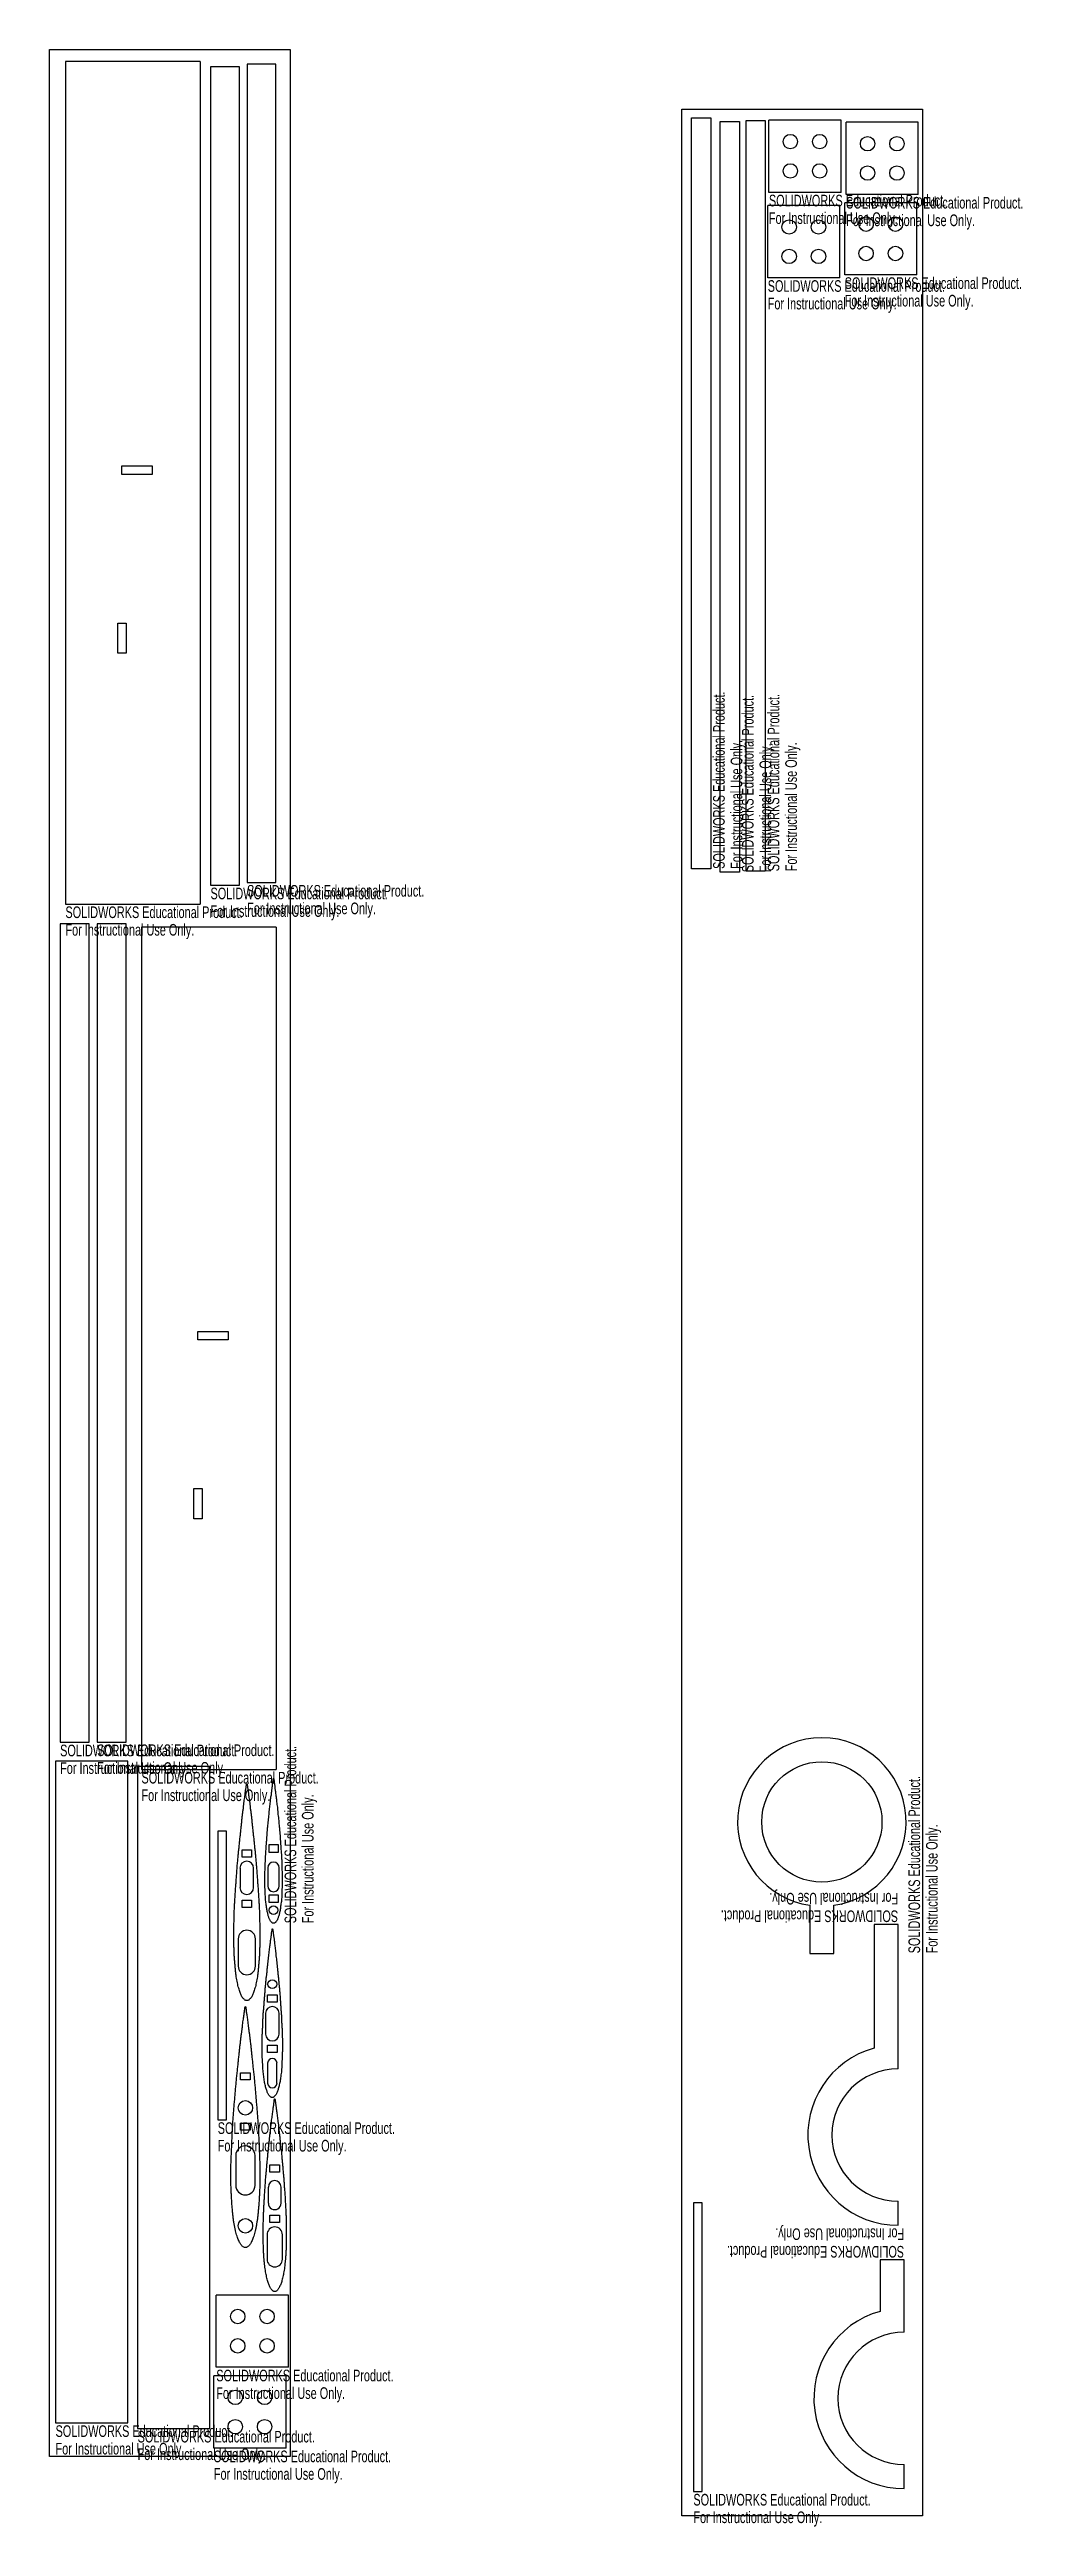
# Model space of a CAD drawing. Header units: millimetres. Extents: x -1702 to 479, y -1262 to 17.
# Drawn here: x -1702 to -1298, y -1130 to -100 of the extents above; entities that cross this region are included whole.
import ezdxf

# ---------------------------------------------------------------- set-up
doc = ezdxf.new("R2010")
doc.units = ezdxf.units.MM
doc.styles.add('SLDTEXTSTYLE0', font='TXT', dxfattribs={"width": 0.7})

# ---------------------------------------------------------------- blocks, each defined once
blk = doc.blocks.new('Back-Support')
at = {"color": 7, "linetype": 'Continuous', "lineweight": 25}
for p, q in [((-34.6, 5), (-54.6, 5)), ((-54.6, 5), (-54.6, -5)), ((-54.6, -5), (-34.6, -5))]:
    blk.add_line(p, q, dxfattribs=at)
blk.add_circle((0, 0), 25, dxfattribs=at)
blk.add_arc((0, 0), 35, 188.2132, 171.7868, dxfattribs=at)
at = {"color": 7, "linetype": 'Continuous', "char_height": 4.834, "attachment_point": 1, "style": 'SLDTEXTSTYLE0'}
for s, insert in [('SOLIDWORKS Educational Product.', (-54.6, -36)), ('For Instructional Use Only.', (-54.6, -43.3))]:
    blk.add_mtext(s, dxfattribs=dict(at, insert=insert))
blk = doc.blocks.new('Fixed-Mechanism-Arm')
at = {"color": 7, "linetype": 'Continuous', "lineweight": 25}
for p, q in [((-5, 85), (-5, 75)), ((-5, 20), (-5, -10)), ((5, -10), (5, 11.4)), ((-5, -10), (5, -10))]:
    blk.add_line(p, q, dxfattribs=at)
for radius, start in [(37.5, 285.466), (27.5, 270)]:
    blk.add_arc((-5, 47.5), radius, start, 90, dxfattribs=at)
at = {"color": 7, "linetype": 'Continuous', "char_height": 4.834, "attachment_point": 1, "style": 'SLDTEXTSTYLE0'}
for s, insert in [('SOLIDWORKS Educational Product.', (-5, -11)), ('For Instructional Use Only.', (-5, -18.3))]:
    blk.add_mtext(s, dxfattribs=dict(at, insert=insert))
blk = doc.blocks.new('Fuselage-Panel-Left')
at = {"color": 7, "linetype": 'Continuous', "lineweight": 25}
for p, q in [((28, 175), (-28, 175)), ((-28, 175), (-28, -175)), ((28, 175), (28, -175)), ((-4.5, 7), (8, 7)), ((-4.5, 3.5), (-4.5, 7)), ((8, 3.5), (-4.5, 3.5)), ((8, 7), (8, 3.5)), ((-6.2, -70.8), (-6.2, -58.3)), ((-6.2, -58.3), (-2.7, -58.3)), ((-2.7, -58.3), (-2.7, -70.8)), ((-2.7, -70.8), (-6.2, -70.8)), ((-28, -175), (28, -175))]:
    blk.add_line(p, q, dxfattribs=at)
at = {"color": 7, "linetype": 'Continuous', "char_height": 4.834, "attachment_point": 1, "style": 'SLDTEXTSTYLE0'}
for s, insert in [('SOLIDWORKS Educational Product.', (-28, -176)), ('For Instructional Use Only.', (-28, -183.3))]:
    blk.add_mtext(s, dxfattribs=dict(at, insert=insert))
blk = doc.blocks.new('HT_Spur')
at = {"color": 7, "linetype": 'Continuous', "lineweight": 25}
for p, q in [((-156, 4), (156, 4)), ((-156, -4), (-156, 4)), ((156, 4), (156, -4)), ((156, -4), (-156, -4))]:
    blk.add_line(p, q, dxfattribs=at)
at = {"color": 7, "linetype": 'Continuous', "char_height": 4.834, "attachment_point": 1, "style": 'SLDTEXTSTYLE0'}
for s, insert in [('SOLIDWORKS Educational Product.', (-156, -5)), ('For Instructional Use Only.', (-156, -12.3))]:
    blk.add_mtext(s, dxfattribs=dict(at, insert=insert))
blk = doc.blocks.new('Movable-Mechanism-Arm')
at = {"color": 7, "linetype": 'Continuous', "lineweight": 25}
for p, q in [((-5, 100), (-5, 90)), ((-5, 35), (-5, -25)), ((5, -25), (5, 26.4)), ((-5, -25), (5, -25))]:
    blk.add_line(p, q, dxfattribs=at)
for radius, start in [(37.5, 285.466), (27.5, 270)]:
    blk.add_arc((-5, 62.5), radius, start, 90, dxfattribs=at)
at = {"color": 7, "linetype": 'Continuous', "char_height": 4.834, "attachment_point": 1, "style": 'SLDTEXTSTYLE0'}
for s, insert in [('SOLIDWORKS Educational Product.', (-5, -26)), ('For Instructional Use Only.', (-5, -33.3))]:
    blk.add_mtext(s, dxfattribs=dict(at, insert=insert))
blk = doc.blocks.new('Nose-Bulkhead')
at = {"color": 7, "linetype": 'Continuous', "lineweight": 25}
for p, q in [((15, 15), (-15, 15)), ((-15, -15), (-15, 15)), ((15, -15), (15, 15)), ((15, -15), (-15, -15))]:
    blk.add_line(p, q, dxfattribs=at)
for centre in [(-6.1, 6.1), (6.1, 6.1), (-6.1, -6.1), (6.1, -6.1)]:
    blk.add_circle(centre, 3, dxfattribs=at)
at = {"color": 7, "linetype": 'Continuous', "char_height": 4.834, "attachment_point": 1, "style": 'SLDTEXTSTYLE0'}
for s, insert in [('SOLIDWORKS Educational Product.', (-15, -16)), ('For Instructional Use Only.', (-15, -23.3))]:
    blk.add_mtext(s, dxfattribs=dict(at, insert=insert))
blk = doc.blocks.new('Tail-Panel')
at = {"color": 7, "linetype": 'Continuous', "lineweight": 25}
for p, q in [((15, 137.5), (-15, 137.5)), ((-15, 137.5), (-15, -137.5)), ((15, -137.5), (15, 137.5)), ((-15, -137.5), (15, -137.5))]:
    blk.add_line(p, q, dxfattribs=at)
at = {"color": 7, "linetype": 'Continuous', "char_height": 4.834, "attachment_point": 1, "style": 'SLDTEXTSTYLE0'}
for s, insert in [('SOLIDWORKS Educational Product.', (-15, -138.5)), ('For Instructional Use Only.', (-15, -145.8))]:
    blk.add_mtext(s, dxfattribs=dict(at, insert=insert))
blk = doc.blocks.new('VT (Entity_0)')
at = {"color": 7, "linetype": 'Continuous', "lineweight": 25}
for p, q in [((38.2, 4), (25.8, 4)), ((48.7, 2), (51.7, 2)), ((48.7, -2), (48.7, 2)), ((51.7, 2), (51.7, -2)), ((69.6, 2), (72.6, 2)), ((69.6, -2), (69.6, 2)), ((72.6, 2), (72.6, -2)), ((25.8, -4), (38.2, -4)), ((51.7, -2), (48.7, -2)), ((72.6, -2), (69.6, -2))]:
    blk.add_line(p, q, dxfattribs=at)
for centre in [(9, 0), (58, 0)]:
    blk.add_circle(centre, 3, dxfattribs=at)
for centre, start, end in [((25.8, 0), 90, 270), ((38.2, 0), 270, 90)]:
    blk.add_arc(centre, 4, start, end, dxfattribs=at)
blk.add_open_spline([(0, 0), (0, -0.1), (0, -0.4), (0.2, -0.9), (0.5, -1.3), (0.9, -1.7), (1.5, -2.1), (2.1, -2.4), (2.9, -2.8), (3.7, -3.1), (4.7, -3.5), (5.8, -3.8), (6.9, -4.1), (8.2, -4.4), (9.6, -4.6), (11, -4.9), (12.6, -5.1), (14.2, -5.3), (16, -5.4), (17.8, -5.6), (19.7, -5.7), (21.6, -5.8), (23.6, -5.9), (25.7, -6), (27.9, -6), (30, -6), (32.3, -6), (34.6, -6), (36.9, -5.9), (39.2, -5.8), (41.6, -5.7), (44, -5.6), (46.4, -5.5), (48.8, -5.4), (51.2, -5.2), (53.6, -5.1), (56, -4.9), (58.4, -4.7), (60.8, -4.5), (63.1, -4.3), (65.4, -4.1), (67.7, -3.9), (70, -3.7), (72.1, -3.5), (74.3, -3.2), (76.4, -3), (78.4, -2.8), (80.3, -2.6), (82.2, -2.4), (84, -2.2), (85.8, -2), (87.4, -1.8), (89, -1.6), (90.4, -1.4), (91.8, -1.2), (93.1, -1.1), (94.2, -0.9), (95.3, -0.8), (96.3, -0.6), (97.1, -0.5), (97.9, -0.4), (98.5, -0.3), (99, -0.3), (99.4, -0.2), (99.7, -0.2), (99.9, -0.1), (100.1, -0.1), (100.1, 0.1), (99.9, 0.1), (99.7, 0.2), (99.4, 0.2), (99, 0.3), (98.5, 0.3), (97.9, 0.4), (97.1, 0.5), (96.3, 0.6), (95.3, 0.8), (94.2, 0.9), (93.1, 1.1), (91.8, 1.2), (90.4, 1.4), (89, 1.6), (87.4, 1.8), (85.8, 2), (84, 2.2), (82.2, 2.4), (80.3, 2.6), (78.4, 2.8), (76.4, 3), (74.3, 3.2), (72.1, 3.5), (70, 3.7), (67.7, 3.9), (65.4, 4.1), (63.1, 4.3), (60.8, 4.5), (58.4, 4.7), (56, 4.9), (53.6, 5.1), (51.2, 5.2), (48.8, 5.4), (46.4, 5.5), (44, 5.6), (41.6, 5.7), (39.2, 5.8), (36.9, 5.9), (34.6, 6), (32.3, 6), (30, 6), (27.9, 6), (25.7, 6), (23.6, 5.9), (21.6, 5.8), (19.7, 5.7), (17.8, 5.6), (16, 5.4), (14.2, 5.3), (12.6, 5.1), (11, 4.9), (9.6, 4.6), (8.2, 4.4), (6.9, 4.1), (5.8, 3.8), (4.7, 3.5), (3.7, 3.1), (2.9, 2.8), (2.1, 2.4), (1.5, 2.1), (0.9, 1.7), (0.5, 1.3), (0.2, 0.9), (0, 0.4), (0, 0.1), (0, 0)], degree=3, knots=[0, 0, 0, 0, 0.002106, 0.004321, 0.006773, 0.009557, 0.012734, 0.016343, 0.020406, 0.024934, 0.029933, 0.035402, 0.041337, 0.047732, 0.054575, 0.061857, 0.069565, 0.077682, 0.086195, 0.095084, 0.104333, 0.113922, 0.123829, 0.134035, 0.144516, 0.155249, 0.16621, 0.177376, 0.18872, 0.200217, 0.21184, 0.223563, 0.235359, 0.2472, 0.259058, 0.270907, 0.282718, 0.294465, 0.306118, 0.317651, 0.329037, 0.340249, 0.35126, 0.362045, 0.372579, 0.382836, 0.392793, 0.402425, 0.411711, 0.420628, 0.429156, 0.437273, 0.444962, 0.452203, 0.458979, 0.465275, 0.471075, 0.476366, 0.481134, 0.485369, 0.48906, 0.492198, 0.494776, 0.496788, 0.498228, 0.499094, 0.499383, 0.500617, 0.500906, 0.501772, 0.503212, 0.505224, 0.507802, 0.51094, 0.514631, 0.518866, 0.523634, 0.528925, 0.534725, 0.541021, 0.547797, 0.555038, 0.562727, 0.570844, 0.579372, 0.588289, 0.597575, 0.607207, 0.617164, 0.627421, 0.637955, 0.64874, 0.659751, 0.670963, 0.682349, 0.693882, 0.705535, 0.717282, 0.729093, 0.740942, 0.7528, 0.764641, 0.776437, 0.78816, 0.799783, 0.81128, 0.822624, 0.83379, 0.844751, 0.855484, 0.865965, 0.876171, 0.886078, 0.895667, 0.904916, 0.913805, 0.922318, 0.930435, 0.938143, 0.945425, 0.952268, 0.958663, 0.964598, 0.970067, 0.975066, 0.979594, 0.983657, 0.987266, 0.990443, 0.993227, 0.995679, 0.997894, 1, 1, 1, 1], dxfattribs=at)
blk = doc.blocks.new('VT (Entity_1)')
at = {"color": 7, "linetype": 'Continuous', "lineweight": 25}
for p, q in [((35.6, 3.6), (24.3, 3.6)), ((48.7, 2), (51.7, 2)), ((48.7, -2), (48.7, 2)), ((51.7, 2), (51.7, -2)), ((65, 2.8), (56.9, 2.8)), ((69.6, 2), (72.6, 2)), ((69.6, -2), (69.6, 2)), ((72.6, 2), (72.6, -2)), ((24.3, -3.6), (35.6, -3.6)), ((51.7, -2), (48.7, -2)), ((56.9, -2.8), (65, -2.8)), ((72.6, -2), (69.6, -2))]:
    blk.add_line(p, q, dxfattribs=at)
for centre, radius, start, end in [((24.3, 0), 3.6, 90, 270), ((35.6, 0), 3.6, 270, 90), ((56.9, 0), 2.84, 90, 270), ((65, 0), 2.84, 270, 90)]:
    blk.add_arc(centre, radius, start, end, dxfattribs=at)
blk.add_open_spline([(10, 0), (10, -0.1), (10, -0.4), (10.2, -0.8), (10.5, -1.1), (10.9, -1.5), (11.3, -1.9), (11.9, -2.2), (12.6, -2.5), (13.4, -2.8), (14.2, -3.1), (15.2, -3.4), (16.2, -3.7), (17.4, -3.9), (18.6, -4.2), (19.9, -4.4), (21.3, -4.6), (22.8, -4.7), (24.4, -4.9), (26, -5), (27.7, -5.2), (29.5, -5.2), (31.3, -5.3), (33.2, -5.4), (35.1, -5.4), (37, -5.4), (39.1, -5.4), (41.1, -5.4), (43.2, -5.3), (45.3, -5.3), (47.4, -5.2), (49.6, -5.1), (51.7, -5), (53.9, -4.8), (56.1, -4.7), (58.3, -4.5), (60.4, -4.4), (62.6, -4.2), (64.7, -4.1), (66.8, -3.9), (68.9, -3.7), (71, -3.5), (73, -3.3), (74.9, -3.1), (76.9, -2.9), (78.7, -2.7), (80.5, -2.5), (82.3, -2.3), (84, -2.1), (85.6, -2), (87.2, -1.8), (88.7, -1.6), (90.1, -1.4), (91.4, -1.3), (92.6, -1.1), (93.8, -1), (94.8, -0.8), (95.8, -0.7), (96.7, -0.6), (97.4, -0.5), (98.1, -0.4), (98.7, -0.3), (99.1, -0.2), (99.5, -0.2), (99.8, -0.2), (99.9, -0.1), (100.1, -0.1), (100.1, 0.1), (99.9, 0.1), (99.8, 0.2), (99.5, 0.2), (99.1, 0.2), (98.7, 0.3), (98.1, 0.4), (97.4, 0.5), (96.7, 0.6), (95.8, 0.7), (94.8, 0.8), (93.8, 1), (92.6, 1.1), (91.4, 1.3), (90.1, 1.4), (88.7, 1.6), (87.2, 1.8), (85.6, 2), (84, 2.1), (82.3, 2.3), (80.5, 2.5), (78.7, 2.7), (76.9, 2.9), (74.9, 3.1), (73, 3.3), (71, 3.5), (68.9, 3.7), (66.8, 3.9), (64.7, 4.1), (62.6, 4.2), (60.4, 4.4), (58.3, 4.5), (56.1, 4.7), (53.9, 4.8), (51.7, 5), (49.6, 5.1), (47.4, 5.2), (45.3, 5.3), (43.2, 5.3), (41.1, 5.4), (39.1, 5.4), (37, 5.4), (35.1, 5.4), (33.2, 5.4), (31.3, 5.3), (29.5, 5.2), (27.7, 5.2), (26, 5), (24.4, 4.9), (22.8, 4.7), (21.3, 4.6), (19.9, 4.4), (18.6, 4.2), (17.4, 3.9), (16.2, 3.7), (15.2, 3.4), (14.2, 3.1), (13.4, 2.8), (12.6, 2.5), (11.9, 2.2), (11.3, 1.9), (10.9, 1.5), (10.5, 1.1), (10.2, 0.8), (10, 0.4), (10, 0.1), (10, 0)], degree=3, knots=[0, 0, 0, 0, 0.002106, 0.004321, 0.006773, 0.009557, 0.012734, 0.016343, 0.020406, 0.024934, 0.029933, 0.035402, 0.041337, 0.047732, 0.054575, 0.061857, 0.069565, 0.077682, 0.086195, 0.095084, 0.104333, 0.113922, 0.123829, 0.134035, 0.144516, 0.155249, 0.16621, 0.177376, 0.18872, 0.200217, 0.21184, 0.223563, 0.235359, 0.2472, 0.259058, 0.270907, 0.282718, 0.294465, 0.306118, 0.317651, 0.329037, 0.340249, 0.35126, 0.362045, 0.372579, 0.382836, 0.392793, 0.402425, 0.411711, 0.420628, 0.429156, 0.437273, 0.444962, 0.452203, 0.458979, 0.465275, 0.471075, 0.476366, 0.481134, 0.485369, 0.48906, 0.492198, 0.494776, 0.496788, 0.498228, 0.499094, 0.499383, 0.500617, 0.500906, 0.501772, 0.503212, 0.505224, 0.507802, 0.51094, 0.514631, 0.518866, 0.523634, 0.528925, 0.534725, 0.541021, 0.547797, 0.555038, 0.562727, 0.570844, 0.579372, 0.588289, 0.597575, 0.607207, 0.617164, 0.627421, 0.637955, 0.64874, 0.659751, 0.670963, 0.682349, 0.693882, 0.705535, 0.717282, 0.729093, 0.740942, 0.7528, 0.764641, 0.776437, 0.78816, 0.799783, 0.81128, 0.822624, 0.83379, 0.844751, 0.855484, 0.865965, 0.876171, 0.886078, 0.895667, 0.904916, 0.913805, 0.922318, 0.930435, 0.938143, 0.945425, 0.952268, 0.958663, 0.964598, 0.970067, 0.975066, 0.979594, 0.983657, 0.987266, 0.990443, 0.993227, 0.995679, 0.997894, 1, 1, 1, 1], dxfattribs=at)
blk = doc.blocks.new('VT (Entity_2)')
at = {"color": 7, "linetype": 'Continuous', "lineweight": 25}
for p, q in [((43.6, 3.2), (33.4, 3.2)), ((48.7, 2), (51.7, 2)), ((48.7, -2), (48.7, 2)), ((51.7, 2), (51.7, -2)), ((63.4, 2.7), (56.7, 2.7)), ((69.6, 2), (72.6, 2)), ((69.6, -2), (69.6, 2)), ((72.6, 2), (72.6, -2)), ((33.4, -3.2), (43.6, -3.2)), ((51.7, -2), (48.7, -2)), ((56.7, -2.7), (63.4, -2.7)), ((72.6, -2), (69.6, -2))]:
    blk.add_line(p, q, dxfattribs=at)
for centre, radius, start, end in [((33.4, 0), 3.2, 90, 270), ((43.6, 0), 3.2, 270, 90), ((56.7, 0), 2.66, 90.0004, 270.0004), ((63.4, 0), 2.66, 270.0004, 90.0004)]:
    blk.add_arc(centre, radius, start, end, dxfattribs=at)
blk.add_open_spline([(20, 0), (20, -0.1), (20, -0.4), (20.2, -0.7), (20.4, -1), (20.8, -1.3), (21.2, -1.6), (21.7, -1.9), (22.3, -2.2), (23, -2.5), (23.8, -2.8), (24.6, -3), (25.6, -3.3), (26.6, -3.5), (27.7, -3.7), (28.8, -3.9), (30.1, -4.1), (31.4, -4.2), (32.8, -4.4), (34.2, -4.5), (35.7, -4.6), (37.3, -4.7), (38.9, -4.7), (40.6, -4.8), (42.3, -4.8), (44, -4.8), (45.8, -4.8), (47.7, -4.8), (49.5, -4.7), (51.4, -4.7), (53.3, -4.6), (55.2, -4.5), (57.1, -4.4), (59, -4.3), (61, -4.2), (62.9, -4), (64.8, -3.9), (66.7, -3.8), (68.6, -3.6), (70.5, -3.4), (72.4, -3.3), (74.2, -3.1), (76, -2.9), (77.7, -2.8), (79.4, -2.6), (81.1, -2.4), (82.7, -2.2), (84.3, -2.1), (85.8, -1.9), (87.2, -1.7), (88.6, -1.6), (89.9, -1.4), (91.2, -1.3), (92.3, -1.1), (93.4, -1), (94.5, -0.8), (95.4, -0.7), (96.3, -0.6), (97, -0.5), (97.7, -0.4), (98.3, -0.3), (98.8, -0.3), (99.2, -0.2), (99.6, -0.2), (99.8, -0.1), (99.9, -0.1), (100.1, -0.1), (100.1, 0.1), (99.9, 0.1), (99.8, 0.1), (99.6, 0.2), (99.2, 0.2), (98.8, 0.3), (98.3, 0.3), (97.7, 0.4), (97, 0.5), (96.3, 0.6), (95.4, 0.7), (94.5, 0.8), (93.4, 1), (92.3, 1.1), (91.2, 1.3), (89.9, 1.4), (88.6, 1.6), (87.2, 1.7), (85.8, 1.9), (84.3, 2.1), (82.7, 2.2), (81.1, 2.4), (79.4, 2.6), (77.7, 2.8), (76, 2.9), (74.2, 3.1), (72.4, 3.3), (70.5, 3.4), (68.6, 3.6), (66.7, 3.8), (64.8, 3.9), (62.9, 4), (61, 4.2), (59, 4.3), (57.1, 4.4), (55.2, 4.5), (53.3, 4.6), (51.4, 4.7), (49.5, 4.7), (47.7, 4.8), (45.8, 4.8), (44, 4.8), (42.3, 4.8), (40.6, 4.8), (38.9, 4.7), (37.3, 4.7), (35.7, 4.6), (34.2, 4.5), (32.8, 4.4), (31.4, 4.2), (30.1, 4.1), (28.8, 3.9), (27.7, 3.7), (26.6, 3.5), (25.6, 3.3), (24.6, 3), (23.8, 2.8), (23, 2.5), (22.3, 2.2), (21.7, 1.9), (21.2, 1.6), (20.8, 1.3), (20.4, 1), (20.2, 0.7), (20, 0.4), (20, 0.1), (20, 0)], degree=3, knots=[0, 0, 0, 0, 0.002106, 0.004321, 0.006773, 0.009557, 0.012734, 0.016343, 0.020406, 0.024934, 0.029933, 0.035402, 0.041337, 0.047732, 0.054575, 0.061857, 0.069565, 0.077682, 0.086195, 0.095084, 0.104333, 0.113922, 0.123829, 0.134035, 0.144516, 0.155249, 0.16621, 0.177376, 0.18872, 0.200217, 0.21184, 0.223563, 0.235359, 0.2472, 0.259058, 0.270907, 0.282718, 0.294465, 0.306118, 0.317651, 0.329037, 0.340249, 0.35126, 0.362045, 0.372579, 0.382836, 0.392793, 0.402425, 0.411711, 0.420628, 0.429156, 0.437273, 0.444962, 0.452203, 0.458979, 0.465275, 0.471075, 0.476366, 0.481134, 0.485369, 0.48906, 0.492198, 0.494776, 0.496788, 0.498228, 0.499094, 0.499383, 0.500617, 0.500906, 0.501772, 0.503212, 0.505224, 0.507802, 0.51094, 0.514631, 0.518866, 0.523634, 0.528925, 0.534725, 0.541021, 0.547797, 0.555038, 0.562727, 0.570844, 0.579372, 0.588289, 0.597575, 0.607207, 0.617164, 0.627421, 0.637955, 0.64874, 0.659751, 0.670963, 0.682349, 0.693882, 0.705535, 0.717282, 0.729093, 0.740942, 0.7528, 0.764641, 0.776437, 0.78816, 0.799783, 0.81128, 0.822624, 0.83379, 0.844751, 0.855484, 0.865965, 0.876171, 0.886078, 0.895667, 0.904916, 0.913805, 0.922318, 0.930435, 0.938143, 0.945425, 0.952268, 0.958663, 0.964598, 0.970067, 0.975066, 0.979594, 0.983657, 0.987266, 0.990443, 0.993227, 0.995679, 0.997894, 1, 1, 1, 1], dxfattribs=at)
blk = doc.blocks.new('VT (Entity_3)')
at = {"color": 7, "linetype": 'Continuous', "lineweight": 25}
for p, q in [((44.3, 2), (35.9, 2)), ((48.7, 2), (51.7, 2)), ((48.7, -2), (48.7, 2)), ((51.7, 2), (51.7, -2)), ((65, 2.8), (56.3, 2.8)), ((69.6, 2), (72.6, 2)), ((69.6, -2), (69.6, 2)), ((72.6, 2), (72.6, -2)), ((35.9, -1.9), (44.3, -1.9)), ((51.7, -2), (48.7, -2)), ((56.3, -2.8), (65, -2.8)), ((72.6, -2), (69.6, -2))]:
    blk.add_line(p, q, dxfattribs=at)
blk.add_circle((77.1, 0), 1.82, dxfattribs=at)
for centre, radius, start, end in [((35.9, 0), 1.95, 90, 270), ((44.3, 0), 1.95, 270, 90), ((56.3, 0), 2.8, 90, 270), ((65, 0), 2.8, 270, 90)]:
    blk.add_arc(centre, radius, start, end, dxfattribs=at)
blk.add_open_spline([(30, 0), (30, -0.1), (30, -0.3), (30.2, -0.6), (30.4, -0.8), (30.7, -1.1), (31, -1.4), (31.5, -1.7), (32, -1.9), (32.6, -2.1), (33.3, -2.4), (34, -2.6), (34.9, -2.8), (35.8, -3), (36.7, -3.2), (37.7, -3.4), (38.8, -3.5), (40, -3.7), (41.2, -3.8), (42.5, -3.9), (43.8, -4), (45.1, -4), (46.6, -4.1), (48, -4.1), (49.5, -4.2), (51, -4.2), (52.6, -4.2), (54.2, -4.2), (55.8, -4.1), (57.5, -4.1), (59.1, -4), (60.8, -3.9), (62.5, -3.8), (64.2, -3.8), (65.9, -3.6), (67.5, -3.5), (69.2, -3.4), (70.9, -3.3), (72.6, -3.2), (74.2, -3), (75.8, -2.9), (77.4, -2.7), (79, -2.6), (80.5, -2.4), (82, -2.3), (83.5, -2.1), (84.9, -2), (86.2, -1.8), (87.6, -1.7), (88.8, -1.5), (90, -1.4), (91.2, -1.3), (92.3, -1.1), (93.3, -1), (94.3, -0.9), (95.2, -0.8), (96, -0.7), (96.7, -0.6), (97.4, -0.5), (98, -0.4), (98.5, -0.3), (99, -0.3), (99.3, -0.2), (99.6, -0.2), (99.8, -0.2), (99.9, -0.1), (100.1, -0.1), (100.1, 0.1), (99.9, 0.1), (99.8, 0.1), (99.6, 0.1), (99.3, 0.1), (99, 0.2), (98.5, 0.3), (98, 0.3), (97.4, 0.4), (96.7, 0.5), (96, 0.6), (95.2, 0.7), (94.3, 0.8), (93.3, 0.9), (92.3, 1.1), (91.2, 1.2), (90, 1.3), (88.8, 1.5), (87.6, 1.6), (86.3, 1.8), (84.9, 1.9), (83.5, 2.1), (82, 2.2), (80.5, 2.4), (79, 2.6), (77.4, 2.7), (75.8, 2.9), (74.2, 3), (72.6, 3.1), (70.9, 3.3), (69.2, 3.4), (67.6, 3.5), (65.9, 3.7), (64.2, 3.8), (62.5, 3.9), (60.8, 4), (59.1, 4), (57.5, 4.1), (55.8, 4.2), (54.2, 4.2), (52.6, 4.2), (51.1, 4.2), (49.5, 4.2), (48, 4.2), (46.6, 4.2), (45.2, 4.1), (43.8, 4), (42.5, 4), (41.2, 3.8), (40, 3.7), (38.8, 3.6), (37.8, 3.4), (36.7, 3.3), (35.8, 3.1), (34.9, 2.9), (34, 2.7), (33.3, 2.5), (32.6, 2.2), (32, 2), (31.5, 1.7), (31, 1.5), (30.7, 1.2), (30.4, 0.9), (30.2, 0.7), (30, 0.4), (30, 0.2), (30, 0)], degree=3, knots=[0, 0, 0, 0, 0.002106, 0.004321, 0.006773, 0.009557, 0.012734, 0.016343, 0.020406, 0.024934, 0.029933, 0.035402, 0.041337, 0.047732, 0.054575, 0.061857, 0.069565, 0.077682, 0.086195, 0.095084, 0.104333, 0.113922, 0.123829, 0.134035, 0.144516, 0.155249, 0.16621, 0.177376, 0.18872, 0.200217, 0.21184, 0.223563, 0.235359, 0.2472, 0.259058, 0.270907, 0.282718, 0.294465, 0.306118, 0.317651, 0.329037, 0.340249, 0.35126, 0.362045, 0.372579, 0.382836, 0.392793, 0.402425, 0.411711, 0.420628, 0.429156, 0.437273, 0.444962, 0.452203, 0.458979, 0.465275, 0.471075, 0.476366, 0.481134, 0.485369, 0.48906, 0.492198, 0.494776, 0.496788, 0.498228, 0.499094, 0.499383, 0.500617, 0.500906, 0.501772, 0.503212, 0.505224, 0.507802, 0.51094, 0.514631, 0.518866, 0.523634, 0.528925, 0.534725, 0.541021, 0.547797, 0.555038, 0.562727, 0.570844, 0.579372, 0.588289, 0.597575, 0.607207, 0.617164, 0.627421, 0.637955, 0.64874, 0.659751, 0.670963, 0.682349, 0.693882, 0.705535, 0.717282, 0.729093, 0.740942, 0.7528, 0.764641, 0.776437, 0.78816, 0.799783, 0.81128, 0.822624, 0.83379, 0.844751, 0.855484, 0.865965, 0.876171, 0.886078, 0.895667, 0.904916, 0.913805, 0.922318, 0.930435, 0.938143, 0.945425, 0.952268, 0.958663, 0.964598, 0.970067, 0.975066, 0.979594, 0.983657, 0.987266, 0.990443, 0.993227, 0.995679, 0.997894, 1, 1, 1, 1], dxfattribs=at)
blk = doc.blocks.new('VT (Entity_4)')
at = {"color": 7, "linetype": 'Continuous', "lineweight": 25}
for p, q in [((48.7, 2), (48.7, -2)), ((51.7, 2), (48.7, 2)), ((51.7, -2), (51.7, 2)), ((63, 2.4), (55.5, 2.4)), ((69.6, 2), (69.6, -2)), ((72.6, 2), (69.6, 2)), ((72.6, -2), (72.6, 2)), ((48.7, -2), (51.7, -2)), ((55.5, -2.4), (63, -2.4)), ((69.6, -2), (72.6, -2))]:
    blk.add_line(p, q, dxfattribs=at)
blk.add_circle((45.4, 0), 1.8, dxfattribs=at)
for centre, start, end in [((55.5, 0), 90, 270), ((63, 0), 270, 90)]:
    blk.add_arc(centre, 2.4, start, end, dxfattribs=at)
blk.add_open_spline([(40, 0), (40, -0.1), (40, -0.3), (40.2, -0.5), (40.3, -0.8), (40.6, -1), (40.9, -1.2), (41.3, -1.5), (41.7, -1.7), (42.3, -1.9), (42.8, -2.1), (43.5, -2.3), (44.2, -2.4), (44.9, -2.6), (45.8, -2.8), (46.6, -2.9), (47.6, -3), (48.6, -3.2), (49.6, -3.3), (50.7, -3.4), (51.8, -3.4), (53, -3.5), (54.2, -3.5), (55.5, -3.6), (56.7, -3.6), (58.1, -3.6), (59.4, -3.6), (60.8, -3.6), (62.1, -3.5), (63.6, -3.5), (65, -3.4), (66.4, -3.4), (67.9, -3.3), (69.3, -3.2), (70.7, -3.1), (72.2, -3), (73.6, -2.9), (75.1, -2.8), (76.5, -2.7), (77.9, -2.6), (79.3, -2.5), (80.7, -2.3), (82, -2.2), (83.3, -2.1), (84.6, -1.9), (85.8, -1.8), (87.1, -1.7), (88.2, -1.6), (89.4, -1.4), (90.4, -1.3), (91.5, -1.2), (92.5, -1.1), (93.4, -0.9), (94.3, -0.8), (95.1, -0.7), (95.9, -0.6), (96.6, -0.5), (97.2, -0.5), (97.8, -0.4), (98.3, -0.3), (98.7, -0.3), (99.1, -0.2), (99.4, -0.2), (99.7, -0.1), (99.9, -0.1), (100, -0.1), (100.1, -0.1), (100.1, 0.1), (100, 0.1), (99.9, 0.1), (99.7, 0.1), (99.4, 0.2), (99.1, 0.2), (98.7, 0.3), (98.3, 0.3), (97.8, 0.4), (97.2, 0.5), (96.6, 0.5), (95.9, 0.6), (95.1, 0.7), (94.3, 0.8), (93.4, 0.9), (92.5, 1.1), (91.5, 1.2), (90.4, 1.3), (89.4, 1.4), (88.2, 1.6), (87.1, 1.7), (85.8, 1.8), (84.6, 1.9), (83.3, 2.1), (82, 2.2), (80.7, 2.3), (79.3, 2.5), (77.9, 2.6), (76.5, 2.7), (75.1, 2.8), (73.6, 2.9), (72.2, 3), (70.7, 3.1), (69.3, 3.2), (67.9, 3.3), (66.4, 3.4), (65, 3.4), (63.6, 3.5), (62.1, 3.5), (60.8, 3.6), (59.4, 3.6), (58.1, 3.6), (56.7, 3.6), (55.5, 3.6), (54.2, 3.5), (53, 3.5), (51.8, 3.4), (50.7, 3.4), (49.6, 3.3), (48.6, 3.2), (47.6, 3), (46.6, 2.9), (45.8, 2.8), (44.9, 2.6), (44.2, 2.4), (43.5, 2.3), (42.8, 2.1), (42.3, 1.9), (41.7, 1.7), (41.3, 1.5), (40.9, 1.2), (40.6, 1), (40.3, 0.8), (40.2, 0.5), (40, 0.3), (40, 0.1), (40, 0)], degree=3, knots=[0, 0, 0, 0, 0.002106, 0.004321, 0.006773, 0.009557, 0.012734, 0.016343, 0.020406, 0.024934, 0.029933, 0.035402, 0.041337, 0.047732, 0.054575, 0.061857, 0.069565, 0.077682, 0.086195, 0.095084, 0.104333, 0.113922, 0.123829, 0.134035, 0.144516, 0.155249, 0.16621, 0.177376, 0.18872, 0.200217, 0.21184, 0.223563, 0.235359, 0.2472, 0.259058, 0.270907, 0.282718, 0.294465, 0.306118, 0.317651, 0.329037, 0.340249, 0.35126, 0.362045, 0.372579, 0.382836, 0.392793, 0.402425, 0.411711, 0.420628, 0.429156, 0.437273, 0.444962, 0.452203, 0.458979, 0.465275, 0.471075, 0.476366, 0.481134, 0.485369, 0.48906, 0.492198, 0.494776, 0.496788, 0.498228, 0.499094, 0.499383, 0.500617, 0.500906, 0.501772, 0.503212, 0.505224, 0.507802, 0.51094, 0.514631, 0.518866, 0.523634, 0.528925, 0.534725, 0.541021, 0.547797, 0.555038, 0.562727, 0.570844, 0.579372, 0.588289, 0.597575, 0.607207, 0.617164, 0.627421, 0.637955, 0.64874, 0.659751, 0.670963, 0.682349, 0.693882, 0.705535, 0.717282, 0.729093, 0.740942, 0.7528, 0.764641, 0.776437, 0.78816, 0.799783, 0.81128, 0.822624, 0.83379, 0.844751, 0.855484, 0.865965, 0.876171, 0.886078, 0.895667, 0.904916, 0.913805, 0.922318, 0.930435, 0.938143, 0.945425, 0.952268, 0.958663, 0.964598, 0.970067, 0.975066, 0.979594, 0.983657, 0.987266, 0.990443, 0.993227, 0.995679, 0.997894, 1, 1, 1, 1], dxfattribs=at)
at = {"color": 7, "linetype": 'Continuous', "char_height": 4.834, "attachment_point": 1, "style": 'SLDTEXTSTYLE0'}
for s, insert in [('SOLIDWORKS Educational Product.', (40, -4.6)), ('For Instructional Use Only.', (40, -11.8))]:
    blk.add_mtext(s, dxfattribs=dict(at, insert=insert))
blk = doc.blocks.new('VT_Spur')
at = {"color": 7, "linetype": 'Continuous', "lineweight": 25}
for p, q in [((1.8, 60), (-1.8, 60)), ((-1.8, 60), (-1.8, -60)), ((1.8, -60), (1.8, 60)), ((-1.8, -60), (1.8, -60))]:
    blk.add_line(p, q, dxfattribs=at)
at = {"color": 7, "linetype": 'Continuous', "char_height": 4.834, "attachment_point": 1, "style": 'SLDTEXTSTYLE0'}
for s, insert in [('SOLIDWORKS Educational Product.', (-1.8, -61)), ('For Instructional Use Only.', (-1.8, -68.3))]:
    blk.add_mtext(s, dxfattribs=dict(at, insert=insert))
blk = doc.blocks.new('Wing-Spar')
at = {"color": 7, "linetype": 'Continuous', "lineweight": 25}
for p, q in [((6, 170), (-6, 170)), ((-6, 170), (-6, -170)), ((6, -170), (6, 170)), ((-6, -170), (6, -170))]:
    blk.add_line(p, q, dxfattribs=at)
at = {"color": 7, "linetype": 'Continuous', "char_height": 4.834, "attachment_point": 1, "style": 'SLDTEXTSTYLE0'}
for s, insert in [('SOLIDWORKS Educational Product.', (-6, -171)), ('For Instructional Use Only.', (-6, -178.3))]:
    blk.add_mtext(s, dxfattribs=dict(at, insert=insert))

msp = doc.modelspace()

# ---------------------------------------------------------------- linework, layer by layer
for points in [[(-1602.1, -100.4), (-1602.1, -1100.4), (-1702.1, -1100.4), (-1702.1, -100.4)], [(-1439.3, -125.1), (-1339.3, -125.1), (-1339.3, -1125.1), (-1439.3, -1125.1)]]:
    msp.add_lwpolyline(points, close=True)

# ---------------------------------------------------------------- block references
for name, p in [('Fuselage-Panel-Left', (-1667.5, -280.4)), ('Wing-Spar', (-1629.2, -277.6)), ('Wing-Spar', (-1614, -276.5)), ('Nose-Bulkhead', (-1388.1, -144.7)), ('Nose-Bulkhead', (-1356, -145.6)), ('Nose-Bulkhead', (-1356.6, -179)), ('Nose-Bulkhead', (-1388.6, -180.2)), ('Wing-Spar', (-1691.7, -633.7)), ('Wing-Spar', (-1676.3, -633.6)), ('Fuselage-Panel-Left', (-1635.9, -640)), ('Tail-Panel', (-1684.6, -949)), ('Tail-Panel', (-1650.5, -951.3)), ('VT_Spur', (-1630.4, -900.6)), ('VT_Spur', (-1432.7, -1055)), ('Nose-Bulkhead', (-1617.8, -1048.4)), ('Nose-Bulkhead', (-1618.8, -1082))]:
    msp.add_blockref(name, p)
for name, p, rotation in [('HT_Spur', (-1431.3, -284.8), 90), ('HT_Spur', (-1419.3, -286.2), 90), ('HT_Spur', (-1408.6, -285.8), 90), ('Back-Support', (-1381.1, -836.8), 90), ('VT (Entity_4)', (-1609, -918.9), 90), ('VT (Entity_1)', (-1620.1, -921), 90), ('Movable-Mechanism-Arm', (-1354.4, -904.4), 179.9999999999997), ('VT (Entity_3)', (-1609.5, -981.3), 90), ('VT (Entity_0)', (-1620.7, -1013.6), 90), ('VT (Entity_2)', (-1608.5, -1051.9), 90), ('Fixed-Mechanism-Arm', (-1351.9, -1028.8), 180)]:
    msp.add_blockref(name, p, dxfattribs=dict(rotation=rotation))

doc.saveas('drawing.dxf')
